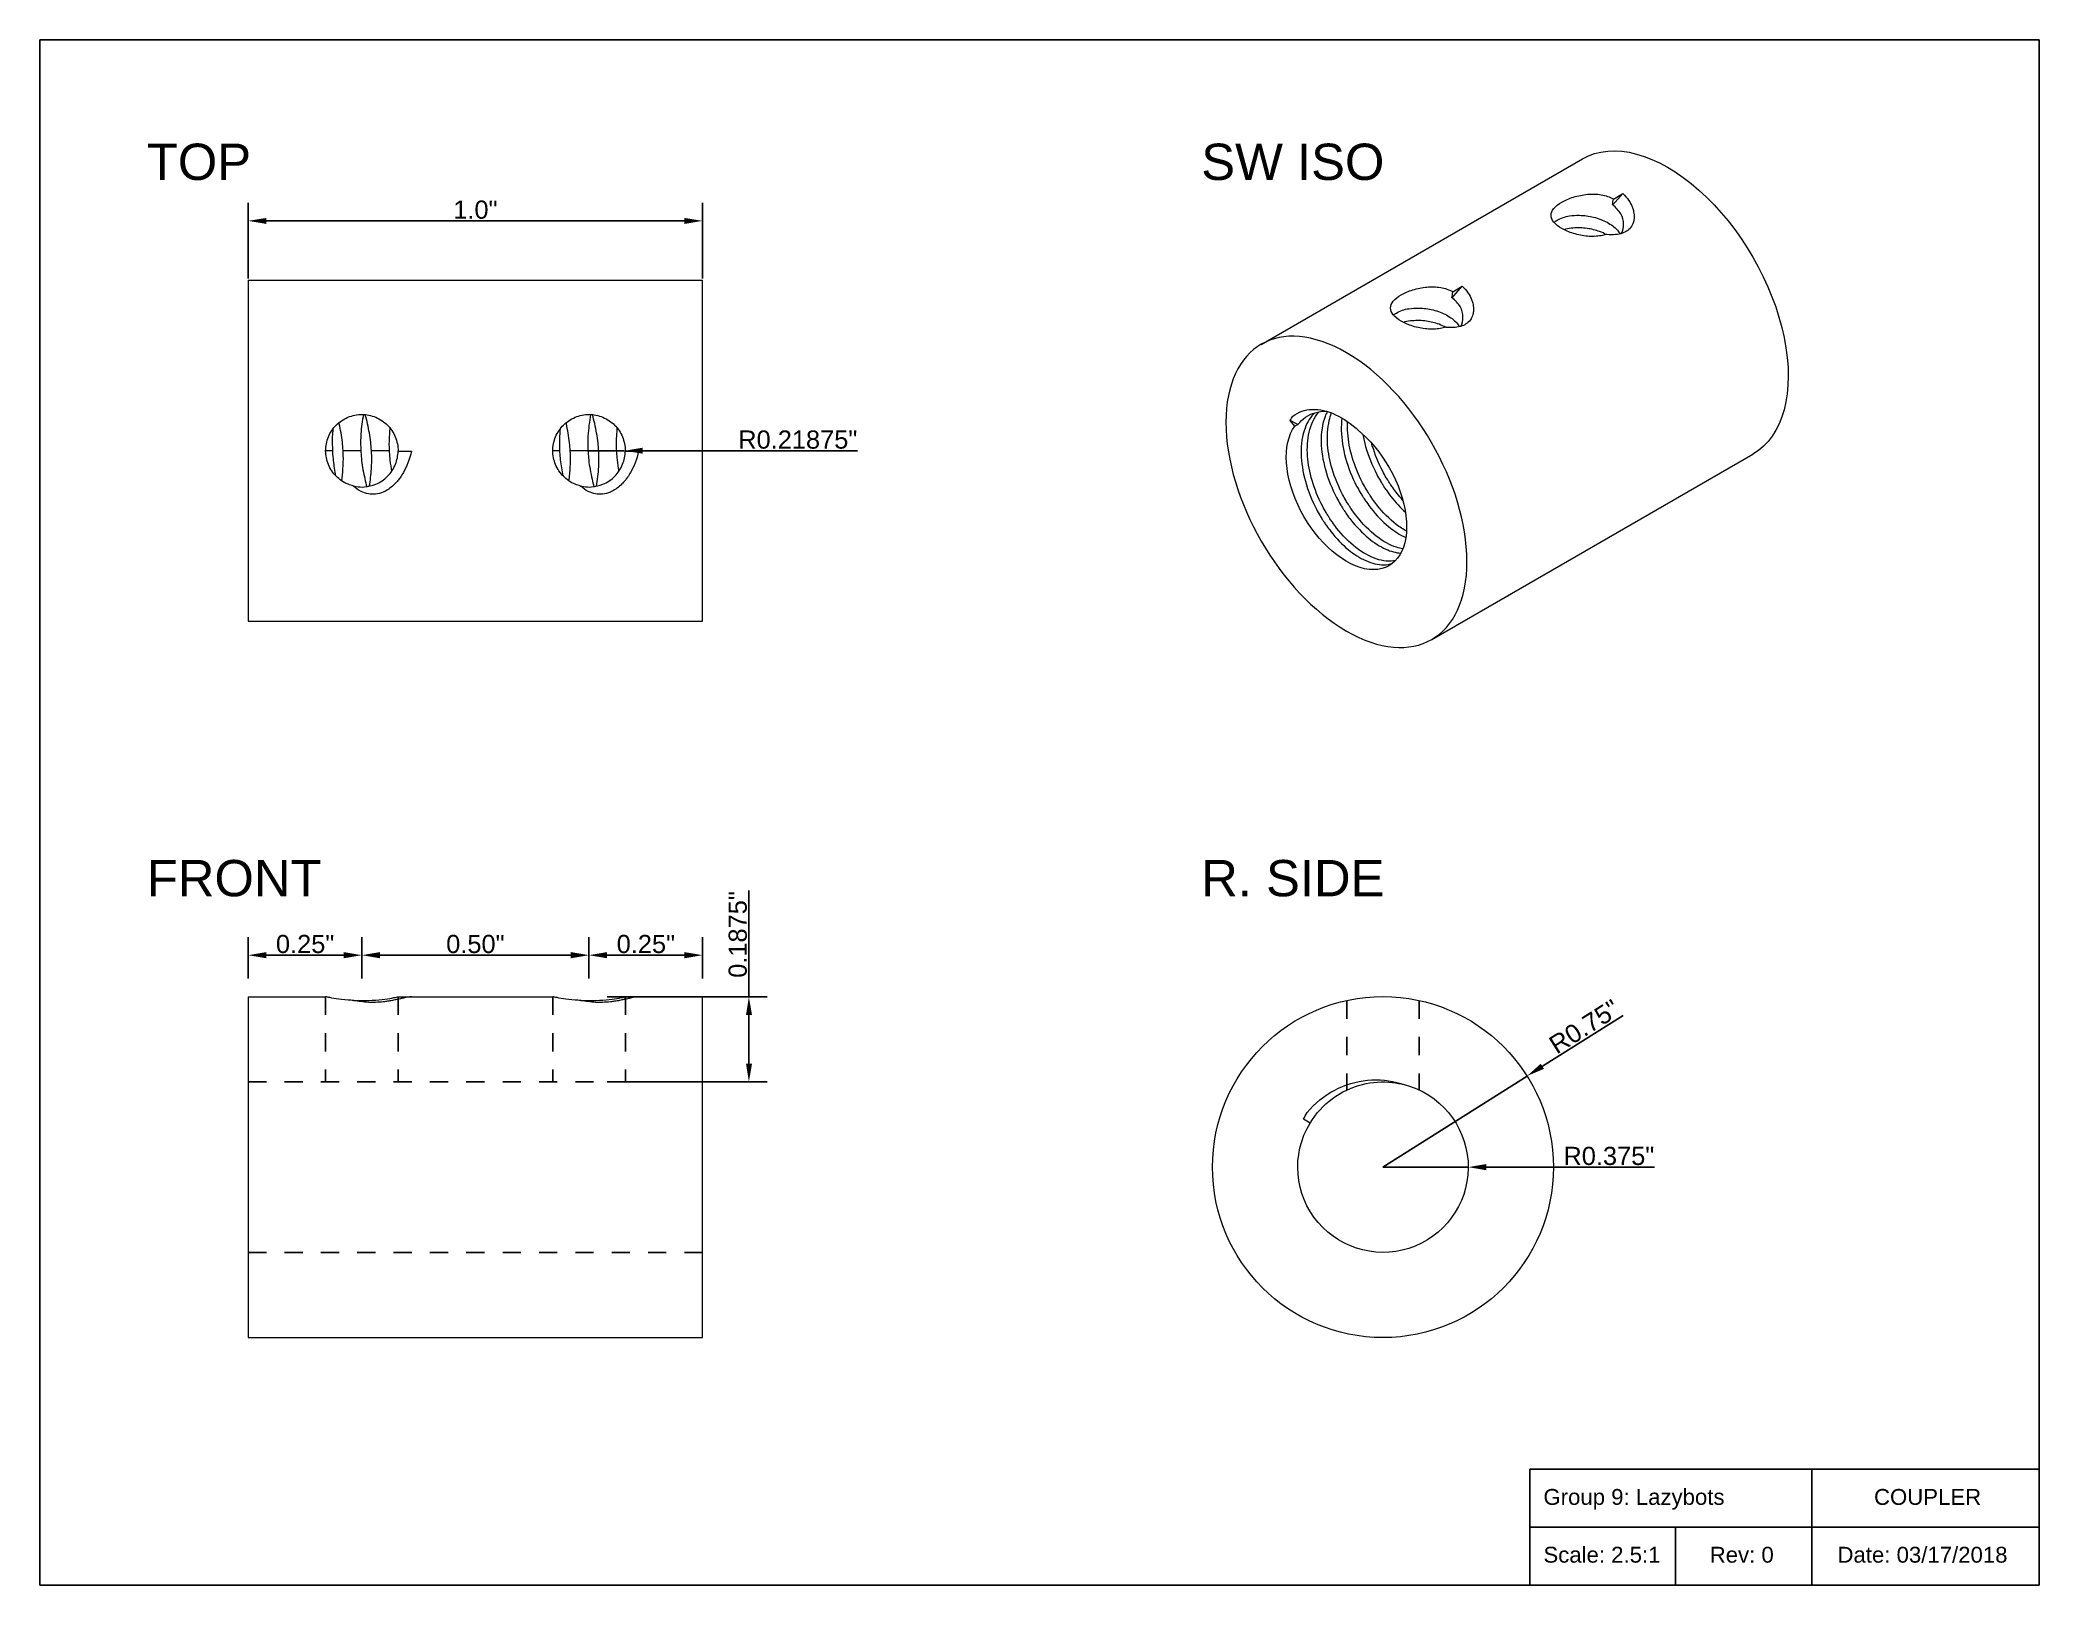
# Model space of a CAD drawing. Header units: millimetres. Extents: x 0 to 11, y 0 to 8.5.
import ezdxf

# ---------------------------------------------------------------- set-up
doc = ezdxf.new("R2010")
doc.units = ezdxf.units.MM
doc.header["$LTSCALE"] = 0.008
doc.linetypes.add('ACAD_ISO02W100', pattern=[15, 12, -3])
for name, color, linetype in [('Dimension', 7, 'Continuous'), ('Hidden', 7, 'ACAD_ISO02W100'), ('Object', 7, 'Continuous'), ('Text', 7, 'Continuous'), ('Titleblock', 7, 'Continuous')]:
    doc.layers.add(name, color=color, linetype=linetype)
doc.styles.get("Standard").update_dxf_attribs({"font": 'arial.ttf'})
doc.dimstyles.new('ISO-25', dxfattribs={"dimtxt": 2.5, "dimasz": 2.5, "dimexe": 1.25, "dimexo": 0.625, "dimtad": 1, "dimtxsty": 'Standard', "dimcen": 2.5, "dimadec": 0, "dimazin": 0, "dimtfac": 1, "dimtmove": 0, "dimatfit": 3, "dimfxl": 1, "dimarcsym": 0})

msp = doc.modelspace()

# ---------------------------------------------------------------- texts
at = {"layer": 'Text'}
for s, p in [('TOP', (0.588, 7.73)), ('SW ISO', (6.39, 7.73)), ('FRONT', (0.588, 3.789)), ('R. SIDE', (6.39, 3.789))]:
    msp.add_text(s, height=0.1998, dxfattribs=at).set_placement(p)

# ---------------------------------------------------------------- blocks, each defined once
blk = doc.blocks.new('Titleblock')
at = {"layer": 'Titleblock'}
for p, q in [((8.199, 0.637), (8.199, 0)), ((10.999, 0.637), (8.199, 0.637)), ((9.749, 0.637), (9.749, 0)), ((10.999, 0.318), (8.199, 0.318)), ((8.999, 0.318), (8.999, 0))]:
    blk.add_line(p, q, dxfattribs=at)
blk.add_lwpolyline([(0, 0), (11, 0), (11, 8.5), (0, 8.5)], close=True, dxfattribs=at)
for s, p in [('Group 9: Lazybots', (8.273, 0.441)), ('COUPLER', (10.092, 0.441)), ('Scale: 2.5:1', (8.273, 0.123)), ('Rev: 0', (9.188, 0.123)), ('Date: 03/17/2018', (9.891, 0.123))]:
    blk.add_text(s, height=0.0873, dxfattribs=at).set_placement(p)
blk = doc.blocks.new('*D13')
at = {"layer": 'Defpoints', "color": 0, "transparency": 16777216}
for p in [(3.646, 7.505), (1.146, 7.178), (3.646, 7.178)]:
    blk.add_point(p, dxfattribs=at)
at = {"layer": 'Dimension', "color": 0, "lineweight": -2, "transparency": 16777216}
for p, q in [((1.146, 7.188), (1.146, 7.605)), ((3.646, 7.188), (3.646, 7.605)), ((1.246, 7.505), (3.546, 7.505))]:
    blk.add_line(p, q, dxfattribs=at)
at = {"layer": 'Dimension', "color": 0, "transparency": 16777216}
for points in [[(1.246, 7.521), (1.246, 7.488), (1.146, 7.505)], [(3.546, 7.521), (3.546, 7.488), (3.646, 7.505)]]:
    blk.add_solid(points, dxfattribs=at)
at = {"layer": 'Dimension', "color": 0, "transparency": 16777216, "insert": (2.396, 7.566), "char_height": 0.1, "attachment_point": 5}
blk.add_mtext('1.0"', dxfattribs=at)
blk = doc.blocks.new('*D14')
at = {"layer": 'Defpoints', "color": 0, "transparency": 16777216}
for p in [(7.39, 2.299), (7.859, 2.299)]:
    blk.add_point(p, dxfattribs=at)
at = {"layer": 'Dimension', "color": 0, "lineweight": -2, "transparency": 16777216}
for p, q in [((7.39, 2.299), (7.859, 2.299)), ((8.884, 2.299), (7.959, 2.299))]:
    blk.add_line(p, q, dxfattribs=at)
at = {"layer": 'Dimension', "color": 0, "transparency": 16777216}
blk.add_solid([(7.959, 2.316), (7.959, 2.282), (7.859, 2.299)], dxfattribs=at)
at = {"layer": 'Dimension', "color": 0, "transparency": 16777216, "insert": (8.633, 2.36), "char_height": 0.1, "attachment_point": 5}
blk.add_mtext('R0.375"', dxfattribs=at)
blk = doc.blocks.new('*D16')
at = {"layer": 'Defpoints', "color": 0, "transparency": 16777216}
for p in [(8.183, 2.8), (7.39, 2.299)]:
    blk.add_point(p, dxfattribs=at)
at = {"layer": 'Dimension', "color": 0, "lineweight": -2, "transparency": 16777216}
for p, q in [((8.711, 3.134), (8.267, 2.854)), ((7.39, 2.299), (8.183, 2.8))]:
    blk.add_line(p, q, dxfattribs=at)
at = {"layer": 'Dimension', "color": 0, "transparency": 16777216}
blk.add_solid([(8.258, 2.868), (8.276, 2.84), (8.183, 2.8)], dxfattribs=at)
at = {"layer": 'Dimension', "color": 0, "transparency": 16777216, "insert": (8.498, 3.072), "char_height": 0.1, "attachment_point": 5, "rotation": 32.324}
blk.add_mtext('R0.75"', dxfattribs=at)
blk = doc.blocks.new('*D17')
at = {"layer": 'Defpoints', "color": 0, "transparency": 16777216}
for p in [(1.771, 3.465), (1.146, 3.236), (1.771, 3.236)]:
    blk.add_point(p, dxfattribs=at)
at = {"layer": 'Dimension', "color": 0, "lineweight": -2, "transparency": 16777216}
for p, q in [((1.146, 3.336), (1.146, 3.565)), ((1.771, 3.336), (1.771, 3.565))]:
    blk.add_line(p, q, dxfattribs=at)
at = {"layer": 'Dimension', "color": 0, "transparency": 16777216}
blk.add_line((1.246, 3.465), (1.671, 3.465), dxfattribs=at)
for points in [[(1.246, 3.482), (1.246, 3.448), (1.146, 3.465)], [(1.671, 3.482), (1.671, 3.448), (1.771, 3.465)]]:
    blk.add_solid(points, dxfattribs=at)
at = {"layer": 'Dimension', "color": 0, "transparency": 16777216, "insert": (1.459, 3.526), "char_height": 0.1, "attachment_point": 5}
blk.add_mtext('0.25"', dxfattribs=at)
blk = doc.blocks.new('*D18')
at = {"layer": 'Defpoints', "color": 0, "transparency": 16777216}
for p in [(3.021, 3.465), (1.771, 3.236), (3.021, 3.236)]:
    blk.add_point(p, dxfattribs=at)
at = {"layer": 'Dimension', "color": 0, "lineweight": -2, "transparency": 16777216}
for p, q in [((1.771, 3.336), (1.771, 3.565)), ((3.021, 3.336), (3.021, 3.565))]:
    blk.add_line(p, q, dxfattribs=at)
at = {"layer": 'Dimension', "color": 0, "transparency": 16777216}
blk.add_line((1.871, 3.465), (2.921, 3.465), dxfattribs=at)
for points in [[(1.871, 3.482), (1.871, 3.448), (1.771, 3.465)], [(2.921, 3.482), (2.921, 3.448), (3.021, 3.465)]]:
    blk.add_solid(points, dxfattribs=at)
at = {"layer": 'Dimension', "color": 0, "transparency": 16777216, "insert": (2.396, 3.526), "char_height": 0.1, "attachment_point": 5}
blk.add_mtext('0.50"', dxfattribs=at)
blk = doc.blocks.new('*D19')
at = {"layer": 'Defpoints', "color": 0, "transparency": 16777216}
for p in [(3.646, 3.465), (3.021, 3.236), (3.646, 3.236)]:
    blk.add_point(p, dxfattribs=at)
at = {"layer": 'Dimension', "color": 0, "lineweight": -2, "transparency": 16777216}
for p, q in [((3.021, 3.336), (3.021, 3.565)), ((3.646, 3.336), (3.646, 3.565))]:
    blk.add_line(p, q, dxfattribs=at)
at = {"layer": 'Dimension', "color": 0, "transparency": 16777216}
blk.add_line((3.121, 3.465), (3.546, 3.465), dxfattribs=at)
for points in [[(3.121, 3.482), (3.121, 3.448), (3.021, 3.465)], [(3.546, 3.482), (3.546, 3.448), (3.646, 3.465)]]:
    blk.add_solid(points, dxfattribs=at)
at = {"layer": 'Dimension', "color": 0, "transparency": 16777216, "insert": (3.334, 3.526), "char_height": 0.1, "attachment_point": 5}
blk.add_mtext('0.25"', dxfattribs=at)
blk = doc.blocks.new('*D20')
at = {"layer": 'Defpoints', "color": 0, "transparency": 16777216}
for p in [(3.021, 3.236), (3.021, 2.768), (3.901, 2.768)]:
    blk.add_point(p, dxfattribs=at)
at = {"layer": 'Dimension', "color": 0, "transparency": 16777216}
for p, q in [((3.901, 3.236), (3.901, 3.821)), ((3.901, 2.868), (3.901, 3.136))]:
    blk.add_line(p, q, dxfattribs=at)
at = {"layer": 'Dimension', "color": 0, "lineweight": -2, "transparency": 16777216}
for p, q in [((3.121, 3.236), (4.001, 3.236)), ((3.121, 2.768), (4.001, 2.768))]:
    blk.add_line(p, q, dxfattribs=at)
at = {"layer": 'Dimension', "color": 0, "transparency": 16777216}
for points in [[(3.885, 3.136), (3.918, 3.136), (3.901, 3.236)], [(3.885, 2.868), (3.918, 2.868), (3.901, 2.768)]]:
    blk.add_solid(points, dxfattribs=at)
at = {"layer": 'Dimension', "color": 0, "transparency": 16777216, "insert": (3.84, 3.579), "char_height": 0.1, "attachment_point": 5, "rotation": 90}
blk.add_mtext('0.1875"', dxfattribs=at)
blk = doc.blocks.new('*D22')
at = {"layer": 'Defpoints', "color": 0, "transparency": 16777216}
for p in [(3.015, 6.24), (3.217, 6.24)]:
    blk.add_point(p, dxfattribs=at)
at = {"layer": 'Dimension', "color": 0, "lineweight": -2, "transparency": 16777216}
for p, q in [((3.015, 6.24), (3.217, 6.24)), ((4.499, 6.24), (3.317, 6.24))]:
    blk.add_line(p, q, dxfattribs=at)
at = {"layer": 'Dimension', "color": 0, "transparency": 16777216}
blk.add_solid([(3.317, 6.257), (3.317, 6.224), (3.217, 6.24)], dxfattribs=at)
at = {"layer": 'Dimension', "color": 0, "transparency": 16777216, "insert": (4.17, 6.301), "char_height": 0.1, "attachment_point": 5}
blk.add_mtext('R0.21875"', dxfattribs=at)

# ---------------------------------------------------------------- dimensions: what is measured, and where the dimension line sits
at = {"layer": 'Dimension'}
for base, p1, p2, text, override, picture, middle in [((3.646, 7.505), (1.146, 7.178), (3.646, 7.178), '1.0"', {"dimtxt": 0.1, "dimasz": 0.1, "dimexe": 0.1, "dimexo": 0.01, "dimgap": 0.01, "dimtxsty": 'Standard'}, '*D13', (2.396, 7.566)), ((1.771, 3.465), (1.146, 3.236), (1.771, 3.236), '0.25"', {"dimtxt": 0.1, "dimasz": 0.1, "dimexe": 0.1, "dimexo": 0.1, "dimgap": 0.01, "dimlwd": 65535}, '*D17', (1.459, 3.526)), ((3.021, 3.465), (1.771, 3.236), (3.021, 3.236), '0.50"', {"dimtxt": 0.1, "dimasz": 0.1, "dimexe": 0.1, "dimexo": 0.1, "dimgap": 0.01, "dimlwd": 65535}, '*D18', (2.396, 3.526)), ((3.646, 3.465), (3.021, 3.236), (3.646, 3.236), '0.25"', {"dimtxt": 0.1, "dimasz": 0.1, "dimexe": 0.1, "dimexo": 0.1, "dimgap": 0.01, "dimlwd": 65535}, '*D19', (3.334, 3.526))]:
    dim = msp.add_linear_dim(base=base, p1=p1, p2=p2, text=text, dimstyle='ISO-25', override=override, dxfattribs=at)
    dim.commit()
    dim.dimension.update_dxf_attribs({"geometry": picture, "text_midpoint": middle})
for center, mpoint, text, override, picture, middle in [((3.015, 6.24), (3.217, 6.24), 'R0.21875"', {"dimtxt": 0.1, "dimasz": 0.1, "dimgap": 0.01, "dimcen": 0.1}, '*D22', (4.17, 6.24)), ((7.39, 2.299), (7.859, 2.299), 'R0.375"', {"dimtxt": 0.1, "dimasz": 0.1, "dimexe": 0.1, "dimexo": 0.1, "dimgap": 0.01, "dimcen": 0.1}, '*D14', (8.633, 2.299))]:
    dim = msp.add_radius_dim(center=center, mpoint=mpoint, text=text, dimstyle='ISO-25', override=override, dxfattribs=at)
    dim.commit()
    dim.dimension.update_dxf_attribs({"geometry": picture, "text_midpoint": middle, "dimtype": 164})
dim = msp.add_linear_dim(base=(3.901, 2.768), p1=(3.021, 3.236), p2=(3.021, 2.768), angle=270, text='0.1875"', dimstyle='ISO-25', override={"dimtxt": 0.1, "dimasz": 0.1, "dimexe": 0.1, "dimexo": 0.1, "dimgap": 0.01, "dimlwd": 65535}, dxfattribs=at)
dim.commit()
dim.dimension.update_dxf_attribs({"geometry": '*D20', "text_midpoint": (3.901, 3.579), "dimtype": 160})
dim = msp.add_radius_dim(center=(7.39, 2.299), mpoint=(8.183, 2.8), text='R0.75"', dimstyle='ISO-25', override={"dimtxt": 0.1, "dimasz": 0.1, "dimexe": 0.1, "dimexo": 0.1, "dimgap": 0.01, "dimcen": 0.1}, dxfattribs=at)
dim.commit()
dim.dimension.update_dxf_attribs({"geometry": '*D16', "text_midpoint": (8.498, 3.072)})

# ---------------------------------------------------------------- linework, layer by layer
at = {"layer": 'Hidden'}
for p, q in [((1.572, 3.236), (1.572, 2.768)), ((1.971, 3.236), (1.971, 2.768)), ((2.822, 3.236), (2.822, 2.768)), ((3.221, 3.236), (3.221, 2.768)), ((7.191, 3.215), (7.191, 2.723)), ((7.589, 3.215), (7.589, 2.724)), ((3.646, 2.768), (1.146, 2.768)), ((3.646, 1.83), (1.146, 1.83))]:
    msp.add_line(p, q, dxfattribs=at)
at = {"layer": 'Object', "linetype": 'Continuous', "lineweight": 0, "extrusion": (-3.19767e-17, 0.816497, 0.57735)}
for p, q in [((6.72, 6.825), (8.488, 7.846)), ((8.654, 7.593), (8.71, 7.655)), ((8.658, 7.625), (8.71, 7.655)), ((7.77, 7.082), (7.826, 7.145)), ((7.774, 7.114), (7.826, 7.145)), ((6.922, 6.385), (6.88, 6.407)), ((6.905, 6.375), (6.88, 6.407)), ((7.658, 5.202), (9.425, 6.222))]:
    msp.add_line(p, q, dxfattribs=at)
at = {"layer": 'Object', "linetype": 'Continuous', "lineweight": 0}
for p, q in [((1.146, 7.178), (1.146, 5.303)), ((1.146, 7.178), (3.646, 7.178)), ((3.646, 5.303), (3.646, 7.178)), ((1.609, 6.24), (1.572, 6.24)), ((1.765, 6.24), (1.668, 6.24)), ((1.922, 6.24), (1.824, 6.24)), ((1.971, 6.238), (2.044, 6.238)), ((2.859, 6.24), (2.822, 6.24)), ((3.015, 6.24), (2.918, 6.24)), ((3.172, 6.24), (3.074, 6.24)), ((3.221, 6.238), (3.294, 6.238)), ((1.146, 5.303), (3.646, 5.303))]:
    msp.add_line(p, q, dxfattribs=at)
at = {"layer": 'Object', "linetype": 'Continuous', "lineweight": 0, "extrusion": (0, 1, 0)}
for p, q in [((1.146, 3.236), (1.146, 1.361)), ((1.146, 3.236), (1.572, 3.236)), ((1.971, 3.236), (2.044, 3.236)), ((1.971, 3.236), (2.822, 3.236)), ((3.221, 3.236), (3.294, 3.236)), ((3.221, 3.236), (3.646, 3.236)), ((3.646, 1.361), (3.646, 3.236)), ((1.146, 1.361), (3.646, 1.361))]:
    msp.add_line(p, q, dxfattribs=at)
at = {"layer": 'Object', "linetype": 'Continuous', "lineweight": 0, "extrusion": (2.28848e-17, 1, 0)}
msp.add_line((6.989, 2.541), (6.953, 2.563), dxfattribs=at)
at = {"layer": 'Object', "linetype": 'Continuous', "lineweight": 0}
msp.add_circle((7.39, 2.299), 0.938, dxfattribs=at)
at = {"layer": 'Object', "linetype": 'Continuous', "lineweight": 0, "extrusion": (0, 0, -1)}
msp.add_arc((-7.39, 2.299), 0.469, 104.3537, 31.167, dxfattribs=at)
at = {"layer": 'Object', "linetype": 'Continuous', "lineweight": 0, "extrusion": (-3.74854e-16, -9.81409e-17, -1)}
msp.add_ellipse((8.957, 7.034), major_axis=(-0.469, 0.812), ratio=0.57735, start_param=0, end_param=3.141593, dxfattribs=at)
at = {"layer": 'Object', "linetype": 'Continuous', "lineweight": 0}
for centre, major_axis, ratio, start_param, end_param in [((8.515, 7.529), (-0.152, -1.152), 0.111489, 1.640992, 1.669004), ((7.631, 7.018), (-0.152, -1.152), 0.111489, 1.640992, 1.669004), ((7.189, 6.014), (-0.469, 0.812), 0.57735, -5.497787, 0.785398), ((1.771, 3.217), (0, -1.507), 0.132285, 1.574119, 1.583537), ((3.021, 3.217), (0, -1.507), 0.132285, 1.574119, 1.583537)]:
    msp.add_ellipse(centre, major_axis=major_axis, ratio=ratio, start_param=start_param, end_param=end_param, dxfattribs=at)
at = {"layer": 'Object', "linetype": 'Continuous', "lineweight": 0, "extrusion": (-3.13827e-17, -2.69001e-17, -1)}
msp.add_ellipse((7.272, 6.062), major_axis=(6.083, 3.37), ratio=0.065052, start_param=-1.595112, end_param=-1.592383, dxfattribs=at)
at = {"layer": 'Object', "linetype": 'Continuous', "lineweight": 0, "extrusion": (-2.74988e-16, -1.04582e-16, -1)}
msp.add_ellipse((7.189, 6.014), major_axis=(0.234, -0.406), ratio=0.57735, start_param=-2.105676, end_param=2.900162, dxfattribs=at)
at = {"layer": 'Object', "linetype": 'Continuous', "lineweight": 0}
for points, knots in [([(8.374, 7.463), (8.356, 7.473), (8.341, 7.485), (8.32, 7.51), (8.315, 7.524), (8.315, 7.548), (8.32, 7.561), (8.341, 7.586), (8.356, 7.598), (8.374, 7.608), (8.392, 7.619), (8.414, 7.628), (8.463, 7.643), (8.49, 7.649), (8.54, 7.653), (8.566, 7.653), (8.616, 7.644), (8.638, 7.636), (8.656, 7.626)], [0.3616803, 0.3616803, 0.3616803, 0.3616803, 0.3918193, 0.3918193, 0.4219582, 0.4219582, 0.4520993, 0.4520993, 0.4822405, 0.4822405, 0.4822405, 0.5123816, 0.5123816, 0.5425227, 0.5425227, 0.5726616, 0.5726616, 0.6028006, 0.6028006, 0.6028006, 0.6028006]), ([(8.71, 7.655), (8.735, 7.632), (8.752, 7.607), (8.764, 7.576), (8.766, 7.569), (8.769, 7.557), (8.77, 7.552), (8.772, 7.541), (8.772, 7.535), (8.772, 7.521), (8.771, 7.513), (8.769, 7.501), (8.768, 7.497), (8.765, 7.488), (8.762, 7.482), (8.754, 7.468), (8.746, 7.459), (8.729, 7.446), (8.719, 7.441), (8.697, 7.433), (8.684, 7.43), (8.655, 7.428), (8.639, 7.428), (8.622, 7.43), (8.621, 7.43), (8.62, 7.43)], [0, 0, 0, 0, 0.0566568, 0.0566568, 0.0722792, 0.0722792, 0.0838588, 0.0838588, 0.0967595, 0.0967595, 0.1145563, 0.1145563, 0.1233615, 0.1233615, 0.1363837, 0.1363837, 0.1590479, 0.1590479, 0.178835, 0.178835, 0.200717, 0.200717, 0.2254452, 0.2254452, 0.2270103, 0.2270103, 0.2270103, 0.2270103]), ([(8.702, 7.435), (8.71, 7.451), (8.714, 7.469), (8.714, 7.506), (8.709, 7.525), (8.688, 7.561), (8.673, 7.578), (8.654, 7.593)], [-0.09390387, -0.09390387, -0.09390387, -0.09390387, -0.06484207, -0.06484207, -0.03213616, -0.03213616, 0, 0, 0, 0]), ([(8.332, 7.496), (8.336, 7.501), (8.342, 7.505), (8.357, 7.514), (8.368, 7.519), (8.392, 7.527), (8.404, 7.53), (8.434, 7.535), (8.452, 7.536), (8.497, 7.535), (8.523, 7.532), (8.576, 7.519), (8.601, 7.509), (8.645, 7.485), (8.665, 7.471), (8.686, 7.447), (8.691, 7.44), (8.696, 7.433)], [-5.3120629, -5.3120629, -5.3120629, -5.3120629, -5.2983587, -5.2983587, -5.2774214, -5.2774214, -5.2591789, -5.2591789, -5.235568, -5.235568, -5.2035972, -5.2035972, -5.1711653, -5.1711653, -5.1386419, -5.1386419, -5.1254399, -5.1254399, -5.1254399, -5.1254399]), ([(8.62, 7.43), (8.611, 7.427), (8.601, 7.425), (8.566, 7.419), (8.54, 7.418), (8.49, 7.423), (8.463, 7.428), (8.414, 7.443), (8.392, 7.453), (8.374, 7.463)], [0.2590891, 0.2590891, 0.2590891, 0.2590891, 0.2712613, 0.2712613, 0.3014025, 0.3014025, 0.3315414, 0.3315414, 0.3616803, 0.3616803, 0.3616803, 0.3616803]), ([(8.618, 7.43), (8.607, 7.436), (8.595, 7.441), (8.56, 7.454), (8.537, 7.46), (8.487, 7.467), (8.461, 7.468), (8.422, 7.464), (8.408, 7.462), (8.392, 7.458), (8.389, 7.457), (8.386, 7.456)], [-0.4924913, -0.4924913, -0.4924913, -0.4924913, -0.4761468, -0.4761468, -0.4473766, -0.4473766, -0.4152997, -0.4152997, -0.3958706, -0.3958706, -0.3909923, -0.3909923, -0.3909923, -0.3909923]), ([(7.49, 6.953), (7.472, 6.963), (7.457, 6.975), (7.437, 7), (7.432, 7.013), (7.432, 7.038), (7.437, 7.051), (7.457, 7.076), (7.472, 7.088), (7.49, 7.098), (7.508, 7.108), (7.53, 7.118), (7.579, 7.133), (7.606, 7.138), (7.656, 7.143), (7.683, 7.142), (7.732, 7.134), (7.754, 7.126), (7.772, 7.116)], [0.3616803, 0.3616803, 0.3616803, 0.3616803, 0.3918193, 0.3918193, 0.4219582, 0.4219582, 0.4520993, 0.4520993, 0.4822405, 0.4822405, 0.4822405, 0.5123816, 0.5123816, 0.5425227, 0.5425227, 0.5726616, 0.5726616, 0.6028006, 0.6028006, 0.6028006, 0.6028006]), ([(7.826, 7.145), (7.851, 7.121), (7.868, 7.096), (7.88, 7.066), (7.882, 7.059), (7.885, 7.047), (7.886, 7.042), (7.888, 7.031), (7.888, 7.025), (7.888, 7.011), (7.888, 7.003), (7.885, 6.991), (7.884, 6.987), (7.881, 6.977), (7.878, 6.972), (7.87, 6.957), (7.862, 6.949), (7.845, 6.936), (7.836, 6.931), (7.813, 6.922), (7.8, 6.92), (7.771, 6.917), (7.755, 6.918), (7.738, 6.919), (7.737, 6.92), (7.736, 6.92)], [0, 0, 0, 0, 0.0566568, 0.0566568, 0.0722792, 0.0722792, 0.0838588, 0.0838588, 0.0967595, 0.0967595, 0.1145563, 0.1145563, 0.1233615, 0.1233615, 0.1363837, 0.1363837, 0.1590479, 0.1590479, 0.178835, 0.178835, 0.200717, 0.200717, 0.2254452, 0.2254452, 0.2270103, 0.2270103, 0.2270103, 0.2270103]), ([(7.818, 6.924), (7.826, 6.941), (7.83, 6.958), (7.83, 6.995), (7.825, 7.015), (7.804, 7.051), (7.789, 7.068), (7.77, 7.082)], [-0.09390387, -0.09390387, -0.09390387, -0.09390387, -0.06484207, -0.06484207, -0.03213616, -0.03213616, 0, 0, 0, 0]), ([(7.448, 6.986), (7.452, 6.99), (7.458, 6.994), (7.473, 7.004), (7.484, 7.009), (7.508, 7.017), (7.52, 7.02), (7.55, 7.024), (7.569, 7.025), (7.613, 7.025), (7.64, 7.021), (7.692, 7.008), (7.717, 6.999), (7.761, 6.975), (7.781, 6.96), (7.802, 6.937), (7.807, 6.93), (7.812, 6.923)], [-5.3120629, -5.3120629, -5.3120629, -5.3120629, -5.2983587, -5.2983587, -5.2774214, -5.2774214, -5.2591789, -5.2591789, -5.235568, -5.235568, -5.2035972, -5.2035972, -5.1711653, -5.1711653, -5.1386419, -5.1386419, -5.1254399, -5.1254399, -5.1254399, -5.1254399]), ([(7.736, 6.92), (7.727, 6.917), (7.717, 6.915), (7.683, 6.909), (7.656, 6.908), (7.606, 6.913), (7.579, 6.918), (7.53, 6.933), (7.508, 6.942), (7.49, 6.953)], [0.2590891, 0.2590891, 0.2590891, 0.2590891, 0.2712613, 0.2712613, 0.3014025, 0.3014025, 0.3315414, 0.3315414, 0.3616803, 0.3616803, 0.3616803, 0.3616803]), ([(7.735, 6.919), (7.723, 6.925), (7.711, 6.931), (7.676, 6.944), (7.653, 6.949), (7.603, 6.957), (7.577, 6.957), (7.538, 6.954), (7.524, 6.952), (7.508, 6.948), (7.505, 6.947), (7.502, 6.946)], [-0.4924913, -0.4924913, -0.4924913, -0.4924913, -0.4761468, -0.4761468, -0.4473766, -0.4473766, -0.4152997, -0.4152997, -0.3958706, -0.3958706, -0.3909923, -0.3909923, -0.3909923, -0.3909923]), ([(1.572, 6.24), (1.572, 6.265), (1.577, 6.292), (1.597, 6.341), (1.613, 6.364), (1.648, 6.399), (1.67, 6.414), (1.719, 6.435), (1.746, 6.44), (1.771, 6.44), (1.796, 6.44), (1.823, 6.435), (1.872, 6.414), (1.894, 6.399), (1.93, 6.364), (1.945, 6.341), (1.965, 6.292), (1.971, 6.265), (1.971, 6.24)], [0.3616803, 0.3616803, 0.3616803, 0.3616803, 0.3918193, 0.3918193, 0.4219582, 0.4219582, 0.4520993, 0.4520993, 0.4822405, 0.4822405, 0.4822405, 0.5123816, 0.5123816, 0.5425227, 0.5425227, 0.5726616, 0.5726616, 0.6028006, 0.6028006, 0.6028006, 0.6028006]), ([(1.668, 6.24), (1.668, 6.241), (1.668, 6.241), (1.667, 6.257), (1.666, 6.272), (1.66, 6.321), (1.654, 6.355), (1.646, 6.391), (1.645, 6.393), (1.645, 6.395)], [-0.08956729, -0.08956729, -0.08956729, -0.08956729, -0.08905869, -0.08905869, -0.07107808, -0.07107808, -0.02957002, -0.02957002, -0.02704933, -0.02704933, -0.02704933, -0.02704933]), ([(1.78, 6.44), (1.773, 6.404), (1.768, 6.369), (1.764, 6.308), (1.764, 6.283), (1.765, 6.252), (1.765, 6.246), (1.765, 6.24)], [-0.17272135, -0.17272135, -0.17272135, -0.17272135, -0.12961899, -0.12961899, -0.09954049, -0.09954049, -0.09252139, -0.09252139, -0.09252139, -0.09252139]), ([(1.824, 6.24), (1.824, 6.241), (1.824, 6.241), (1.823, 6.257), (1.822, 6.272), (1.816, 6.321), (1.81, 6.355), (1.799, 6.405), (1.794, 6.422), (1.79, 6.439)], [-0.08956729, -0.08956729, -0.08956729, -0.08956729, -0.08905869, -0.08905869, -0.07107808, -0.07107808, -0.02957002, -0.02957002, -0.00882078, -0.00882078, -0.00882078, -0.00882078]), ([(2.822, 6.24), (2.822, 6.265), (2.827, 6.292), (2.847, 6.341), (2.863, 6.364), (2.898, 6.399), (2.92, 6.414), (2.969, 6.435), (2.996, 6.44), (3.021, 6.44), (3.046, 6.44), (3.073, 6.435), (3.122, 6.414), (3.144, 6.399), (3.18, 6.364), (3.195, 6.341), (3.215, 6.292), (3.221, 6.265), (3.221, 6.24)], [0.3616803, 0.3616803, 0.3616803, 0.3616803, 0.3918193, 0.3918193, 0.4219582, 0.4219582, 0.4520993, 0.4520993, 0.4822405, 0.4822405, 0.4822405, 0.5123816, 0.5123816, 0.5425227, 0.5425227, 0.5726616, 0.5726616, 0.6028006, 0.6028006, 0.6028006, 0.6028006]), ([(2.918, 6.24), (2.918, 6.241), (2.918, 6.241), (2.917, 6.255), (2.916, 6.269), (2.91, 6.319), (2.904, 6.354), (2.896, 6.391), (2.895, 6.393), (2.895, 6.395)], [-0.08957187, -0.08957187, -0.08957187, -0.08957187, -0.08918233, -0.08918233, -0.07229188, -0.07229188, -0.02930442, -0.02930442, -0.0270491, -0.0270491, -0.0270491, -0.0270491]), ([(3.03, 6.44), (3.023, 6.401), (3.018, 6.362), (3.014, 6.301), (3.014, 6.28), (3.015, 6.253), (3.015, 6.246), (3.015, 6.24)], [-0.17275602, -0.17275602, -0.17275602, -0.17275602, -0.12518534, -0.12518534, -0.09981491, -0.09981491, -0.09252574, -0.09252574, -0.09252574, -0.09252574]), ([(3.074, 6.24), (3.074, 6.241), (3.074, 6.241), (3.073, 6.255), (3.072, 6.269), (3.067, 6.319), (3.06, 6.354), (3.049, 6.406), (3.044, 6.422), (3.04, 6.439)], [-0.08957187, -0.08957187, -0.08957187, -0.08957187, -0.08918233, -0.08918233, -0.07229188, -0.07229188, -0.02930442, -0.02930442, -0.00882064, -0.00882064, -0.00882064, -0.00882064]), ([(6.894, 6.43), (6.924, 6.454), (6.96, 6.467), (7.041, 6.469), (7.084, 6.46), (7.172, 6.418), (7.216, 6.388), (7.262, 6.346), (7.267, 6.341), (7.271, 6.337)], [0, 0, 0, 0, 0.0789015, 0.0789015, 0.1552506, 0.1552506, 0.229047, 0.229047, 0.2372255, 0.2372255, 0.2372255, 0.2372255]), ([(6.922, 6.385), (6.947, 6.416), (6.979, 6.438), (7.036, 6.455), (7.056, 6.458), (7.078, 6.458)], [0, 0, 0, 0, 0.0739635, 0.0739635, 0.1116624, 0.1116624, 0.1116624, 0.1116624]), ([(7.015, 6.449), (6.992, 6.427), (6.974, 6.399), (6.946, 6.324), (6.938, 6.276), (6.941, 6.175), (6.949, 6.124), (6.977, 6.02), (6.998, 5.968), (7.03, 5.906), (7.037, 5.894), (7.048, 5.876), (7.052, 5.869), (7.059, 5.857), (7.063, 5.852), (7.07, 5.841), (7.075, 5.835), (7.087, 5.817), (7.095, 5.807), (7.133, 5.758), (7.165, 5.724), (7.231, 5.67), (7.263, 5.65), (7.33, 5.62), (7.363, 5.612), (7.412, 5.613), (7.428, 5.616), (7.443, 5.621)], [17.7622105, 17.7622105, 17.7622105, 17.7622105, 17.8233849, 17.8233849, 17.8970354, 17.8970354, 17.9636117, 17.9636117, 18.0307989, 18.0307989, 18.0473091, 18.0473091, 18.05678, 18.05678, 18.0640387, 18.0640387, 18.0734194, 18.0734194, 18.0899716, 18.0899716, 18.1509796, 18.1509796, 18.2089459, 18.2089459, 18.272971, 18.272971, 18.3095646, 18.3095646, 18.3095646, 18.3095646]), ([(7.46, 5.636), (7.427, 5.629), (7.391, 5.632), (7.316, 5.658), (7.278, 5.679), (7.204, 5.737), (7.168, 5.773), (7.127, 5.825), (7.119, 5.836), (7.107, 5.853), (7.103, 5.859), (7.095, 5.871), (7.092, 5.876), (7.085, 5.887), (7.081, 5.894), (7.07, 5.913), (7.063, 5.925), (7.033, 5.982), (7.014, 6.029), (6.987, 6.122), (6.978, 6.167), (6.972, 6.257), (6.974, 6.302), (6.994, 6.385), (7.011, 6.422), (7.036, 6.452), (7.036, 6.453), (7.037, 6.454)], [0.6693668, 0.6693668, 0.6693668, 0.6693668, 0.7407337, 0.7407337, 0.807063, 0.807063, 0.873603, 0.873603, 0.8900604, 0.8900604, 0.8995194, 0.8995194, 0.9067788, 0.9067788, 0.916172, 0.916172, 0.9327799, 0.9327799, 0.9938114, 0.9938114, 1.0517954, 1.0517954, 1.1158344, 1.1158344, 1.1848378, 1.1848378, 1.1874144, 1.1874144, 1.1874144, 1.1874144]), ([(7.084, 6.456), (7.079, 6.447), (7.075, 6.438), (7.056, 6.388), (7.049, 6.34), (7.051, 6.239), (7.059, 6.188), (7.088, 6.084), (7.109, 6.032), (7.141, 5.97), (7.148, 5.958), (7.159, 5.94), (7.163, 5.933), (7.17, 5.921), (7.173, 5.916), (7.181, 5.905), (7.185, 5.898), (7.197, 5.881), (7.205, 5.87), (7.243, 5.822), (7.276, 5.788), (7.341, 5.734), (7.374, 5.713), (7.434, 5.686), (7.462, 5.679), (7.488, 5.677)], [16.6235274, 16.6235274, 16.6235274, 16.6235274, 16.6408299, 16.6408299, 16.7144804, 16.7144804, 16.7810568, 16.7810568, 16.848244, 16.848244, 16.8647542, 16.8647542, 16.8742251, 16.8742251, 16.8814838, 16.8814838, 16.8908646, 16.8908646, 16.9074167, 16.9074167, 16.9684248, 16.9684248, 17.0263911, 17.0263911, 17.0793779, 17.0793779, 17.0793779, 17.0793779]), ([(7.499, 5.7), (7.488, 5.702), (7.476, 5.705), (7.428, 5.721), (7.39, 5.742), (7.316, 5.8), (7.279, 5.836), (7.238, 5.889), (7.23, 5.899), (7.218, 5.917), (7.213, 5.923), (7.206, 5.934), (7.203, 5.939), (7.195, 5.951), (7.191, 5.958), (7.18, 5.976), (7.174, 5.988), (7.144, 6.046), (7.125, 6.093), (7.097, 6.185), (7.089, 6.23), (7.082, 6.321), (7.085, 6.366), (7.098, 6.421), (7.102, 6.435), (7.107, 6.448)], [1.900178, 1.900178, 1.900178, 1.900178, 1.9223715, 1.9223715, 1.9889398, 1.9889398, 2.0561017, 2.0561017, 2.0726103, 2.0726103, 2.0820811, 2.0820811, 2.0893402, 2.0893402, 2.0987219, 2.0987219, 2.1152772, 2.1152772, 2.1762884, 2.1762884, 2.2342574, 2.2342574, 2.2982851, 2.2982851, 2.3221279, 2.3221279, 2.3221279, 2.3221279]), ([(7.164, 6.42), (7.161, 6.398), (7.16, 6.375), (7.162, 6.303), (7.17, 6.252), (7.198, 6.148), (7.219, 6.096), (7.251, 6.034), (7.258, 6.022), (7.269, 6.003), (7.273, 5.997), (7.28, 5.985), (7.284, 5.98), (7.291, 5.969), (7.296, 5.962), (7.308, 5.945), (7.316, 5.934), (7.354, 5.885), (7.386, 5.852), (7.452, 5.798), (7.484, 5.777), (7.516, 5.763), (7.516, 5.763), (7.516, 5.763)], [15.4981046, 15.4981046, 15.4981046, 15.4981046, 15.5319247, 15.5319247, 15.5985011, 15.5985011, 15.6656884, 15.6656884, 15.6821986, 15.6821986, 15.6916695, 15.6916695, 15.6989282, 15.6989282, 15.708309, 15.708309, 15.7248611, 15.7248611, 15.7858692, 15.7858692, 15.8438356, 15.8438356, 15.8440613, 15.8440613, 15.8440613, 15.8440613]), ([(7.52, 5.797), (7.501, 5.808), (7.482, 5.82), (7.426, 5.864), (7.39, 5.9), (7.348, 5.952), (7.341, 5.963), (7.328, 5.98), (7.324, 5.987), (7.316, 5.998), (7.313, 6.003), (7.306, 6.015), (7.302, 6.022), (7.291, 6.04), (7.284, 6.052), (7.254, 6.109), (7.235, 6.157), (7.208, 6.249), (7.199, 6.294), (7.195, 6.359), (7.194, 6.38), (7.195, 6.4)], [3.1379171, 3.1379171, 3.1379171, 3.1379171, 3.1715032, 3.1715032, 3.2386896, 3.2386896, 3.2552003, 3.2552003, 3.2646715, 3.2646715, 3.2719306, 3.2719306, 3.2813118, 3.2813118, 3.2978651, 3.2978651, 3.3588755, 3.3588755, 3.4168439, 3.4168439, 3.4460152, 3.4460152, 3.4460152, 3.4460152]), ([(1.612, 6.361), (1.611, 6.351), (1.61, 6.342), (1.608, 6.308), (1.608, 6.283), (1.609, 6.252), (1.609, 6.246), (1.609, 6.24)], [-0.14072113, -0.14072113, -0.14072113, -0.14072113, -0.12961899, -0.12961899, -0.09954049, -0.09954049, -0.09252139, -0.09252139, -0.09252139, -0.09252139]), ([(1.925, 6.367), (1.924, 6.356), (1.923, 6.344), (1.921, 6.308), (1.92, 6.283), (1.921, 6.252), (1.921, 6.246), (1.922, 6.24)], [-0.14320638, -0.14320638, -0.14320638, -0.14320638, -0.12961899, -0.12961899, -0.09954049, -0.09954049, -0.09252139, -0.09252139, -0.09252139, -0.09252139]), ([(2.862, 6.361), (2.861, 6.348), (2.86, 6.335), (2.858, 6.301), (2.858, 6.28), (2.859, 6.253), (2.859, 6.246), (2.859, 6.24)], [-0.14071761, -0.14071761, -0.14071761, -0.14071761, -0.12518534, -0.12518534, -0.09981491, -0.09981491, -0.09252574, -0.09252574, -0.09252574, -0.09252574]), ([(3.175, 6.367), (3.174, 6.352), (3.173, 6.337), (3.171, 6.301), (3.17, 6.28), (3.171, 6.253), (3.171, 6.246), (3.172, 6.24)], [-0.14320676, -0.14320676, -0.14320676, -0.14320676, -0.12518534, -0.12518534, -0.09981491, -0.09981491, -0.09252574, -0.09252574, -0.09252574, -0.09252574]), ([(7.28, 6.329), (7.283, 6.308), (7.288, 6.286), (7.309, 6.212), (7.33, 6.16), (7.362, 6.098), (7.369, 6.086), (7.38, 6.067), (7.384, 6.061), (7.391, 6.049), (7.394, 6.044), (7.402, 6.032), (7.406, 6.026), (7.418, 6.009), (7.426, 5.998), (7.459, 5.956), (7.486, 5.927), (7.514, 5.902)], [14.3875006, 14.3875006, 14.3875006, 14.3875006, 14.4159447, 14.4159447, 14.483132, 14.483132, 14.4996422, 14.4996422, 14.5091131, 14.5091131, 14.5163719, 14.5163719, 14.5257526, 14.5257526, 14.5423048, 14.5423048, 14.5932554, 14.5932554, 14.5932554, 14.5932554]), ([(7.5, 5.967), (7.489, 5.98), (7.478, 5.992), (7.459, 6.016), (7.451, 6.027), (7.439, 6.044), (7.434, 6.051), (7.427, 6.062), (7.424, 6.067), (7.416, 6.079), (7.412, 6.085), (7.401, 6.104), (7.395, 6.116), (7.365, 6.173), (7.346, 6.22), (7.33, 6.272), (7.329, 6.276), (7.328, 6.281)], [4.3999384, 4.3999384, 4.3999384, 4.3999384, 4.4212804, 4.4212804, 4.4377911, 4.4377911, 4.4472624, 4.4472624, 4.4545214, 4.4545214, 4.4639026, 4.4639026, 4.4804558, 4.4804558, 4.5414661, 4.5414661, 4.5469295, 4.5469295, 4.5469295, 4.5469295]), ([(1.725, 6.046), (1.715, 6.049), (1.705, 6.052), (1.67, 6.066), (1.648, 6.082), (1.613, 6.117), (1.597, 6.139), (1.577, 6.189), (1.572, 6.215), (1.572, 6.24)], [0.2590891, 0.2590891, 0.2590891, 0.2590891, 0.2712613, 0.2712613, 0.3014025, 0.3014025, 0.3315414, 0.3315414, 0.3616803, 0.3616803, 0.3616803, 0.3616803]), ([(1.609, 6.24), (1.609, 6.24), (1.609, 6.24), (1.609, 6.239), (1.609, 6.238), (1.609, 6.237), (1.609, 6.237), (1.609, 6.237), (1.609, 6.237), (1.609, 6.237), (1.609, 6.237), (1.609, 6.236), (1.609, 6.236), (1.609, 6.236), (1.609, 6.236), (1.609, 6.234), (1.609, 6.233), (1.61, 6.217), (1.612, 6.202), (1.617, 6.158), (1.621, 6.13), (1.627, 6.102)], [-0.09252139, -0.09252139, -0.09252139, -0.09252139, -0.09206784, -0.09206784, -0.09141059, -0.09141059, -0.09120256, -0.09120256, -0.0910707, -0.0910707, -0.09094825, -0.09094825, -0.09078976, -0.09078976, -0.09052731, -0.09052731, -0.08905825, -0.08905825, -0.07107263, -0.07107263, -0.03675754, -0.03675754, -0.03675754, -0.03675754]), ([(1.661, 6.074), (1.664, 6.096), (1.666, 6.118), (1.669, 6.165), (1.67, 6.19), (1.669, 6.222), (1.669, 6.228), (1.668, 6.235), (1.668, 6.235), (1.668, 6.236), (1.668, 6.236), (1.668, 6.236), (1.668, 6.236), (1.668, 6.237), (1.668, 6.237), (1.668, 6.237), (1.668, 6.237), (1.668, 6.238), (1.668, 6.238), (1.668, 6.239), (1.668, 6.24), (1.668, 6.24)], [-0.15619402, -0.15619402, -0.15619402, -0.15619402, -0.12961442, -0.12961442, -0.09953631, -0.09953631, -0.09206579, -0.09206579, -0.0914099, -0.0914099, -0.0912022, -0.0912022, -0.09107051, -0.09107051, -0.09094821, -0.09094821, -0.09078989, -0.09078989, -0.09052767, -0.09052767, -0.08956729, -0.08956729, -0.08956729, -0.08956729]), ([(2.044, 6.238), (2.034, 6.192), (2.018, 6.153), (1.995, 6.112), (1.989, 6.103), (1.979, 6.088), (1.974, 6.082), (1.964, 6.07), (1.958, 6.064), (1.944, 6.049), (1.935, 6.042), (1.921, 6.031), (1.917, 6.028), (1.905, 6.02), (1.897, 6.016), (1.875, 6.007), (1.861, 6.003), (1.833, 6), (1.82, 6), (1.793, 6.005), (1.78, 6.01), (1.752, 6.023), (1.739, 6.033), (1.727, 6.045), (1.726, 6.046), (1.725, 6.046)], [0, 0, 0, 0, 0.0566568, 0.0566568, 0.0722792, 0.0722792, 0.0838588, 0.0838588, 0.0967595, 0.0967595, 0.1145563, 0.1145563, 0.1233615, 0.1233615, 0.1363837, 0.1363837, 0.1590479, 0.1590479, 0.178835, 0.178835, 0.200717, 0.200717, 0.2254452, 0.2254452, 0.2270103, 0.2270103, 0.2270103, 0.2270103]), ([(1.725, 6.046), (1.73, 6.045), (1.735, 6.044), (1.755, 6.041), (1.77, 6.04), (1.807, 6.043), (1.828, 6.048), (1.872, 6.066), (1.894, 6.081), (1.932, 6.119), (1.946, 6.142), (1.965, 6.189), (1.97, 6.213), (1.971, 6.238)], [-0.1479242, -0.1479242, -0.1479242, -0.1479242, -0.1416612, -0.1416612, -0.123223, -0.123223, -0.0970704, -0.0970704, -0.0648421, -0.0648421, -0.0321362, -0.0321362, -0.0022749, -0.0022749, -0.0022749, -0.0022749]), ([(1.765, 6.24), (1.765, 6.24), (1.765, 6.24), (1.765, 6.239), (1.765, 6.238), (1.765, 6.237), (1.765, 6.237), (1.765, 6.237), (1.765, 6.237), (1.765, 6.237), (1.765, 6.237), (1.766, 6.236), (1.766, 6.236), (1.766, 6.236), (1.766, 6.236), (1.766, 6.234), (1.766, 6.233), (1.767, 6.217), (1.768, 6.202), (1.774, 6.152), (1.78, 6.119), (1.791, 6.071), (1.794, 6.057), (1.798, 6.043)], [-0.09252139, -0.09252139, -0.09252139, -0.09252139, -0.09206784, -0.09206784, -0.09141059, -0.09141059, -0.09120256, -0.09120256, -0.0910707, -0.0910707, -0.09094825, -0.09094825, -0.09078976, -0.09078976, -0.09052731, -0.09052731, -0.08905825, -0.08905825, -0.07107263, -0.07107263, -0.02957129, -0.02957129, -0.01225891, -0.01225891, -0.01225891, -0.01225891]), ([(1.812, 6.045), (1.818, 6.077), (1.822, 6.108), (1.825, 6.165), (1.826, 6.19), (1.825, 6.222), (1.825, 6.228), (1.825, 6.235), (1.825, 6.235), (1.825, 6.236), (1.825, 6.236), (1.824, 6.236), (1.824, 6.236), (1.824, 6.237), (1.824, 6.237), (1.824, 6.237), (1.824, 6.237), (1.824, 6.238), (1.824, 6.238), (1.824, 6.239), (1.824, 6.24), (1.824, 6.24)], [-0.16804029, -0.16804029, -0.16804029, -0.16804029, -0.12961442, -0.12961442, -0.09953631, -0.09953631, -0.09206579, -0.09206579, -0.0914099, -0.0914099, -0.0912022, -0.0912022, -0.09107051, -0.09107051, -0.09094821, -0.09094821, -0.09078989, -0.09078989, -0.09052767, -0.09052767, -0.08956729, -0.08956729, -0.08956729, -0.08956729]), ([(1.922, 6.24), (1.922, 6.24), (1.922, 6.24), (1.922, 6.239), (1.922, 6.238), (1.922, 6.237), (1.922, 6.237), (1.922, 6.237), (1.922, 6.237), (1.922, 6.237), (1.922, 6.237), (1.922, 6.236), (1.922, 6.236), (1.922, 6.236), (1.922, 6.236), (1.922, 6.234), (1.922, 6.233), (1.923, 6.217), (1.924, 6.202), (1.928, 6.167), (1.931, 6.147), (1.935, 6.127)], [-0.09252139, -0.09252139, -0.09252139, -0.09252139, -0.09206784, -0.09206784, -0.09141059, -0.09141059, -0.09120256, -0.09120256, -0.0910707, -0.0910707, -0.09094825, -0.09094825, -0.09078976, -0.09078976, -0.09052731, -0.09052731, -0.08905825, -0.08905825, -0.07107263, -0.07107263, -0.04670518, -0.04670518, -0.04670518, -0.04670518]), ([(2.975, 6.046), (2.965, 6.049), (2.955, 6.052), (2.92, 6.066), (2.898, 6.082), (2.863, 6.117), (2.847, 6.139), (2.827, 6.189), (2.822, 6.215), (2.822, 6.24)], [0.2590891, 0.2590891, 0.2590891, 0.2590891, 0.2712613, 0.2712613, 0.3014025, 0.3014025, 0.3315414, 0.3315414, 0.3616803, 0.3616803, 0.3616803, 0.3616803]), ([(2.859, 6.24), (2.859, 6.24), (2.859, 6.239), (2.859, 6.238), (2.859, 6.238), (2.859, 6.237), (2.859, 6.237), (2.859, 6.237), (2.859, 6.237), (2.859, 6.237), (2.859, 6.237), (2.859, 6.236), (2.859, 6.236), (2.859, 6.236), (2.859, 6.236), (2.859, 6.234), (2.859, 6.233), (2.86, 6.218), (2.862, 6.204), (2.866, 6.16), (2.871, 6.131), (2.877, 6.102)], [-0.09252574, -0.09252574, -0.09252574, -0.09252574, -0.09180513, -0.09180513, -0.09131234, -0.09131234, -0.09116328, -0.09116328, -0.09107042, -0.09107042, -0.09098531, -0.09098531, -0.09087667, -0.09087667, -0.09064828, -0.09064828, -0.08918228, -0.08918228, -0.07229041, -0.07229041, -0.03675806, -0.03675806, -0.03675806, -0.03675806]), ([(2.911, 6.074), (2.914, 6.1), (2.917, 6.125), (2.919, 6.172), (2.92, 6.193), (2.919, 6.221), (2.919, 6.228), (2.918, 6.235), (2.918, 6.236), (2.918, 6.236), (2.918, 6.236), (2.918, 6.236), (2.918, 6.237), (2.918, 6.237), (2.918, 6.237), (2.918, 6.237), (2.918, 6.237), (2.918, 6.237), (2.918, 6.237), (2.918, 6.239), (2.918, 6.239), (2.918, 6.24)], [-0.15621155, -0.15621155, -0.15621155, -0.15621155, -0.12529657, -0.12529657, -0.09986569, -0.09986569, -0.09181973, -0.09181973, -0.09131478, -0.09131478, -0.09116445, -0.09116445, -0.09107136, -0.09107136, -0.0909864, -0.0909864, -0.09087666, -0.09087666, -0.0906484, -0.0906484, -0.08957187, -0.08957187, -0.08957187, -0.08957187]), ([(3.294, 6.238), (3.284, 6.192), (3.268, 6.153), (3.245, 6.112), (3.239, 6.103), (3.229, 6.088), (3.224, 6.082), (3.214, 6.07), (3.208, 6.064), (3.194, 6.049), (3.185, 6.042), (3.171, 6.031), (3.167, 6.028), (3.155, 6.02), (3.147, 6.016), (3.125, 6.007), (3.111, 6.003), (3.083, 6), (3.07, 6), (3.043, 6.005), (3.03, 6.01), (3.002, 6.023), (2.989, 6.033), (2.977, 6.045), (2.976, 6.046), (2.975, 6.046)], [0, 0, 0, 0, 0.0566568, 0.0566568, 0.0722792, 0.0722792, 0.0838588, 0.0838588, 0.0967595, 0.0967595, 0.1145563, 0.1145563, 0.1233615, 0.1233615, 0.1363837, 0.1363837, 0.1590479, 0.1590479, 0.178835, 0.178835, 0.200717, 0.200717, 0.2254452, 0.2254452, 0.2270103, 0.2270103, 0.2270103, 0.2270103]), ([(2.975, 6.046), (2.98, 6.045), (2.985, 6.044), (3.005, 6.041), (3.02, 6.04), (3.057, 6.043), (3.078, 6.048), (3.122, 6.066), (3.144, 6.081), (3.182, 6.119), (3.196, 6.142), (3.215, 6.189), (3.22, 6.213), (3.221, 6.238)], [-0.1479242, -0.1479242, -0.1479242, -0.1479242, -0.1416612, -0.1416612, -0.123223, -0.123223, -0.0970704, -0.0970704, -0.0648421, -0.0648421, -0.0321362, -0.0321362, -0.0022749, -0.0022749, -0.0022749, -0.0022749]), ([(3.015, 6.24), (3.015, 6.24), (3.015, 6.239), (3.015, 6.238), (3.015, 6.238), (3.015, 6.237), (3.015, 6.237), (3.015, 6.237), (3.015, 6.237), (3.015, 6.237), (3.015, 6.237), (3.015, 6.236), (3.015, 6.236), (3.016, 6.236), (3.016, 6.236), (3.016, 6.234), (3.016, 6.233), (3.017, 6.218), (3.018, 6.204), (3.023, 6.154), (3.03, 6.119), (3.041, 6.07), (3.044, 6.057), (3.048, 6.043)], [-0.09252574, -0.09252574, -0.09252574, -0.09252574, -0.09180513, -0.09180513, -0.09131234, -0.09131234, -0.09116328, -0.09116328, -0.09107043, -0.09107043, -0.09098531, -0.09098531, -0.09087667, -0.09087667, -0.09064828, -0.09064828, -0.08918229, -0.08918229, -0.07229041, -0.07229041, -0.02930507, -0.02930507, -0.01225872, -0.01225872, -0.01225872, -0.01225872]), ([(3.062, 6.045), (3.068, 6.08), (3.073, 6.116), (3.076, 6.172), (3.076, 6.194), (3.075, 6.221), (3.075, 6.228), (3.075, 6.235), (3.075, 6.236), (3.074, 6.236), (3.074, 6.236), (3.074, 6.236), (3.074, 6.237), (3.074, 6.237), (3.074, 6.237), (3.074, 6.237), (3.074, 6.237), (3.074, 6.237), (3.074, 6.237), (3.074, 6.239), (3.074, 6.239), (3.074, 6.24)], [-0.16807141, -0.16807141, -0.16807141, -0.16807141, -0.12518327, -0.12518327, -0.09981336, -0.09981336, -0.09180411, -0.09180411, -0.09131196, -0.09131196, -0.09116305, -0.09116305, -0.09107027, -0.09107027, -0.09098523, -0.09098523, -0.09087666, -0.09087666, -0.0906484, -0.0906484, -0.08957187, -0.08957187, -0.08957187, -0.08957187]), ([(3.172, 6.24), (3.172, 6.24), (3.172, 6.239), (3.172, 6.238), (3.172, 6.238), (3.172, 6.237), (3.172, 6.237), (3.172, 6.237), (3.172, 6.237), (3.172, 6.237), (3.172, 6.237), (3.172, 6.236), (3.172, 6.236), (3.172, 6.236), (3.172, 6.236), (3.172, 6.234), (3.172, 6.233), (3.173, 6.218), (3.174, 6.204), (3.178, 6.169), (3.181, 6.148), (3.185, 6.127)], [-0.09252574, -0.09252574, -0.09252574, -0.09252574, -0.09180513, -0.09180513, -0.09131234, -0.09131234, -0.09116328, -0.09116328, -0.09107042, -0.09107042, -0.09098531, -0.09098531, -0.09087667, -0.09087667, -0.09064828, -0.09064828, -0.08918228, -0.08918228, -0.07229041, -0.07229041, -0.04670732, -0.04670732, -0.04670732, -0.04670732]), ([(1.725, 3.216), (1.715, 3.217), (1.705, 3.217), (1.67, 3.22), (1.648, 3.223), (1.613, 3.228), (1.597, 3.231), (1.577, 3.235), (1.572, 3.236), (1.572, 3.236)], [0.2590891, 0.2590891, 0.2590891, 0.2590891, 0.2712613, 0.2712613, 0.3014025, 0.3014025, 0.3315414, 0.3315414, 0.3616803, 0.3616803, 0.3616803, 0.3616803]), ([(2.044, 3.236), (2.034, 3.236), (2.018, 3.233), (1.995, 3.228), (1.989, 3.226), (1.979, 3.224), (1.974, 3.223), (1.964, 3.221), (1.958, 3.22), (1.944, 3.217), (1.935, 3.215), (1.921, 3.213), (1.917, 3.212), (1.905, 3.21), (1.897, 3.209), (1.875, 3.207), (1.861, 3.206), (1.833, 3.205), (1.82, 3.205), (1.793, 3.206), (1.78, 3.208), (1.752, 3.211), (1.739, 3.213), (1.727, 3.216), (1.726, 3.216), (1.725, 3.216)], [0, 0, 0, 0, 0.0566568, 0.0566568, 0.0722792, 0.0722792, 0.0838588, 0.0838588, 0.0967595, 0.0967595, 0.1145563, 0.1145563, 0.1233615, 0.1233615, 0.1363837, 0.1363837, 0.1590479, 0.1590479, 0.178835, 0.178835, 0.200717, 0.200717, 0.2254452, 0.2254452, 0.2270103, 0.2270103, 0.2270103, 0.2270103]), ([(1.725, 3.216), (1.741, 3.215), (1.756, 3.215), (1.771, 3.215), (1.796, 3.215), (1.823, 3.216), (1.872, 3.22), (1.894, 3.223), (1.93, 3.228), (1.945, 3.231), (1.965, 3.235), (1.97, 3.236), (1.971, 3.236)], [0.4642716, 0.4642716, 0.4642716, 0.4642716, 0.4822405, 0.4822405, 0.4822405, 0.5123816, 0.5123816, 0.5425227, 0.5425227, 0.5726616, 0.5726616, 0.6017867, 0.6017867, 0.6017867, 0.6017867]), ([(2.975, 3.216), (2.965, 3.217), (2.955, 3.217), (2.92, 3.22), (2.898, 3.223), (2.863, 3.228), (2.847, 3.231), (2.827, 3.235), (2.822, 3.236), (2.822, 3.236)], [0.2590891, 0.2590891, 0.2590891, 0.2590891, 0.2712613, 0.2712613, 0.3014025, 0.3014025, 0.3315414, 0.3315414, 0.3616803, 0.3616803, 0.3616803, 0.3616803]), ([(3.294, 3.236), (3.284, 3.236), (3.268, 3.233), (3.245, 3.228), (3.239, 3.226), (3.229, 3.224), (3.224, 3.223), (3.214, 3.221), (3.208, 3.22), (3.194, 3.217), (3.185, 3.215), (3.171, 3.213), (3.167, 3.212), (3.155, 3.21), (3.147, 3.209), (3.125, 3.207), (3.111, 3.206), (3.083, 3.205), (3.07, 3.205), (3.043, 3.206), (3.03, 3.208), (3.002, 3.211), (2.989, 3.213), (2.977, 3.216), (2.976, 3.216), (2.975, 3.216)], [0, 0, 0, 0, 0.0566568, 0.0566568, 0.0722792, 0.0722792, 0.0838588, 0.0838588, 0.0967595, 0.0967595, 0.1145563, 0.1145563, 0.1233615, 0.1233615, 0.1363837, 0.1363837, 0.1590479, 0.1590479, 0.178835, 0.178835, 0.200717, 0.200717, 0.2254452, 0.2254452, 0.2270103, 0.2270103, 0.2270103, 0.2270103]), ([(2.975, 3.216), (2.991, 3.215), (3.006, 3.215), (3.021, 3.215), (3.046, 3.215), (3.073, 3.216), (3.122, 3.22), (3.144, 3.223), (3.18, 3.228), (3.195, 3.231), (3.215, 3.235), (3.22, 3.236), (3.221, 3.236)], [0.4642716, 0.4642716, 0.4642716, 0.4642716, 0.4822405, 0.4822405, 0.4822405, 0.5123816, 0.5123816, 0.5425227, 0.5425227, 0.5726616, 0.5726616, 0.6017867, 0.6017867, 0.6017867, 0.6017867]), ([(6.973, 2.6), (7.015, 2.65), (7.067, 2.692), (7.181, 2.753), (7.242, 2.771), (7.367, 2.783), (7.429, 2.777), (7.494, 2.757), (7.5, 2.755), (7.507, 2.753)], [0, 0, 0, 0, 0.0789015, 0.0789015, 0.1552506, 0.1552506, 0.229047, 0.229047, 0.2372255, 0.2372255, 0.2372255, 0.2372255]), ([(6.989, 2.541), (7.021, 2.594), (7.062, 2.639), (7.161, 2.712), (7.217, 2.739), (7.331, 2.767), (7.387, 2.771), (7.464, 2.762), (7.486, 2.758), (7.507, 2.753)], [0.0005125, 0.0005125, 0.0005125, 0.0005125, 0.0739635, 0.0739635, 0.1478482, 0.1478482, 0.2149248, 0.2149248, 0.2411473, 0.2411473, 0.2411473, 0.2411473])]:
    msp.add_open_spline(points, degree=3, knots=knots, dxfattribs=at)
for points in [[(8.656, 7.626), (8.656, 7.626), (8.657, 7.625), (8.658, 7.625)], [(8.71, 7.655), (8.71, 7.655), (8.71, 7.655), (8.71, 7.655)], [(7.772, 7.116), (7.772, 7.115), (7.773, 7.115), (7.774, 7.114)], [(7.826, 7.145), (7.826, 7.145), (7.826, 7.145), (7.826, 7.145)], [(6.88, 6.407), (6.884, 6.415), (6.889, 6.423), (6.894, 6.43)], [(1.971, 6.24), (1.971, 6.24), (1.971, 6.239), (1.971, 6.238)], [(2.044, 6.238), (2.044, 6.238), (2.044, 6.238), (2.044, 6.238)], [(3.221, 6.24), (3.221, 6.24), (3.221, 6.239), (3.221, 6.238)], [(3.294, 6.238), (3.294, 6.238), (3.294, 6.238), (3.294, 6.238)], [(1.971, 3.236), (1.971, 3.236), (1.971, 3.236), (1.971, 3.236)], [(2.044, 3.236), (2.044, 3.236), (2.044, 3.236), (2.044, 3.236)], [(3.221, 3.236), (3.221, 3.236), (3.221, 3.236), (3.221, 3.236)], [(3.294, 3.236), (3.294, 3.236), (3.294, 3.236), (3.294, 3.236)], [(6.953, 2.563), (6.959, 2.575), (6.966, 2.588), (6.973, 2.6)]]:
    msp.add_open_spline(points, degree=3, dxfattribs=at)

# ---------------------------------------------------------------- block references
msp.add_blockref('Titleblock', (0, 0))

msp.set_redraw_order([(e.dxf.handle, doc.entitydb.next_handle()) for e in msp.query("TEXT MTEXT ATTDEF DIMENSION ARC_DIMENSION")])  # texts and dimensions are drawn at this point

doc.saveas('drawing.dxf')
